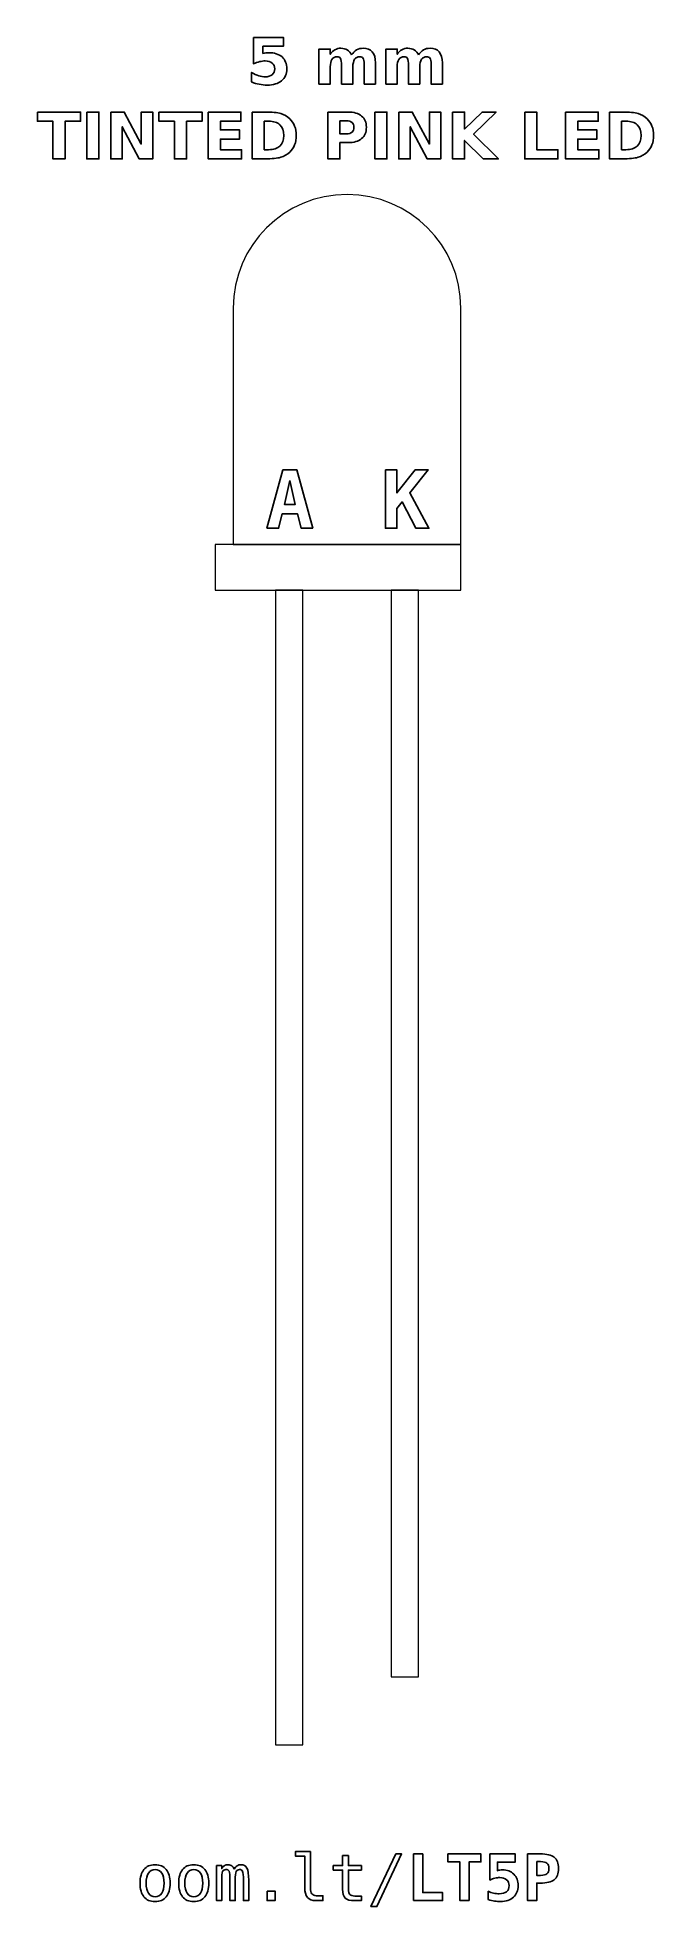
# Model space of a CAD drawing. Header units: centimetres. Extents: x -11.18 to -9.83, y -16.91 to -12.8.
import ezdxf

# ---------------------------------------------------------------- set-up
doc = ezdxf.new("R2010")
doc.units = ezdxf.units.CM
doc.header["$MEASUREMENT"] = 0
doc.layers.add('Layer 1', color=7, linetype='Continuous')

msp = doc.modelspace()

# ---------------------------------------------------------------- linework, layer by layer
at = {"layer": 'Layer 1', "color": 250, "lineweight": 20}
for points in [[(-10.79001, -14.01499), (-10.25001, -14.01499), (-10.25001, -13.91499), (-10.79001, -13.91499), (-10.79001, -14.01499)], [(-10.657, -16.55499), (-10.597, -16.55499), (-10.597, -14.01499), (-10.657, -14.01499), (-10.657, -16.55499)]]:
    msp.add_lwpolyline(points, close=True, dxfattribs=at)
at = {"layer": 'Layer 1', "color": 250}
for points, knots in [([(-10.70573, -12.7996), (-10.70573, -12.7996), (-10.63979, -12.7996), (-10.63979, -12.7996), (-10.63979, -12.7996), (-10.63979, -12.7996), (-10.63979, -12.8191), (-10.63979, -12.8191), (-10.63979, -12.8191), (-10.63979, -12.8191), (-10.68459, -12.8191), (-10.68459, -12.8191), (-10.68459, -12.8191), (-10.68459, -12.8191), (-10.68459, -12.83502), (-10.68459, -12.83502), (-10.68459, -12.83502), (-10.68257, -12.83448), (-10.68054, -12.83406), (-10.6785, -12.83375), (-10.6785, -12.83375), (-10.67645, -12.83344), (-10.67431, -12.8333), (-10.67212, -12.8333), (-10.67212, -12.8333), (-10.65957, -12.8333), (-10.64981, -12.83643), (-10.64282, -12.84271), (-10.64282, -12.84271), (-10.63584, -12.84897), (-10.63236, -12.85771), (-10.63236, -12.86891), (-10.63236, -12.86891), (-10.63236, -12.88003), (-10.63617, -12.88874), (-10.64376, -12.89504), (-10.64376, -12.89504), (-10.65136, -12.90132), (-10.66192, -12.90447), (-10.67542, -12.90447), (-10.67542, -12.90447), (-10.68125, -12.90447), (-10.68704, -12.9039), (-10.69275, -12.90278), (-10.69275, -12.90278), (-10.69847, -12.90165), (-10.70416, -12.89995), (-10.7098, -12.89765), (-10.7098, -12.89765), (-10.7098, -12.89765), (-10.7098, -12.87676), (-10.7098, -12.87676), (-10.7098, -12.87676), (-10.7042, -12.87999), (-10.69889, -12.88239), (-10.69386, -12.88398), (-10.69386, -12.88398), (-10.68882, -12.88561), (-10.68407, -12.88641), (-10.67963, -12.88641), (-10.67963, -12.88641), (-10.67318, -12.88641), (-10.66813, -12.88483), (-10.66443, -12.88168), (-10.66443, -12.88168), (-10.66074, -12.87855), (-10.65888, -12.8743), (-10.65888, -12.86891), (-10.65888, -12.86891), (-10.65888, -12.8635), (-10.66074, -12.85924), (-10.66443, -12.85612), (-10.66443, -12.85612), (-10.66813, -12.85299), (-10.67318, -12.85144), (-10.67963, -12.85144), (-10.67963, -12.85144), (-10.68344, -12.85144), (-10.68751, -12.85193), (-10.69181, -12.85292), (-10.69181, -12.85292), (-10.69614, -12.8539), (-10.70077, -12.85543), (-10.70573, -12.8575), (-10.70573, -12.8575), (-10.70573, -12.8575), (-10.70573, -12.7996), (-10.70573, -12.7996)], [0, 0, 0, 0, 0.0454545, 0.0454545, 0.0454545, 0.0454545, 0.0909091, 0.0909091, 0.0909091, 0.0909091, 0.1363636, 0.1363636, 0.1363636, 0.1363636, 0.1818182, 0.1818182, 0.1818182, 0.1818182, 0.2272727, 0.2272727, 0.2272727, 0.2272727, 0.2727273, 0.2727273, 0.2727273, 0.2727273, 0.3181818, 0.3181818, 0.3181818, 0.3181818, 0.3636364, 0.3636364, 0.3636364, 0.3636364, 0.4090909, 0.4090909, 0.4090909, 0.4090909, 0.4545455, 0.4545455, 0.4545455, 0.4545455, 0.5, 0.5, 0.5, 0.5, 0.5454545, 0.5454545, 0.5454545, 0.5454545, 0.5909091, 0.5909091, 0.5909091, 0.5909091, 0.6363636, 0.6363636, 0.6363636, 0.6363636, 0.6818182, 0.6818182, 0.6818182, 0.6818182, 0.7272727, 0.7272727, 0.7272727, 0.7272727, 0.7727273, 0.7727273, 0.7727273, 0.7727273, 0.8181818, 0.8181818, 0.8181818, 0.8181818, 0.8636364, 0.8636364, 0.8636364, 0.8636364, 0.9090909, 0.9090909, 0.9090909, 0.9090909, 0.9545455, 0.9545455, 0.9545455, 0.9545455, 1, 1, 1, 1]), ([(-10.49, -12.83812), (-10.48687, -12.83335), (-10.48318, -12.8297), (-10.47887, -12.82721), (-10.47887, -12.82721), (-10.47457, -12.82469), (-10.46987, -12.82345), (-10.46472, -12.82345), (-10.46472, -12.82345), (-10.45585, -12.82345), (-10.4491, -12.82618), (-10.44447, -12.83166), (-10.44447, -12.83166), (-10.43983, -12.83711), (-10.4375, -12.84506), (-10.4375, -12.85548), (-10.4375, -12.85548), (-10.4375, -12.85548), (-10.4375, -12.90247), (-10.4375, -12.90247), (-10.4375, -12.90247), (-10.4375, -12.90247), (-10.46232, -12.90247), (-10.46232, -12.90247), (-10.46232, -12.90247), (-10.46232, -12.90247), (-10.46232, -12.86223), (-10.46232, -12.86223), (-10.46232, -12.86223), (-10.46227, -12.86164), (-10.46225, -12.86103), (-10.46222, -12.86037), (-10.46222, -12.86037), (-10.4622, -12.85974), (-10.46218, -12.85882), (-10.46218, -12.85762), (-10.46218, -12.85762), (-10.46218, -12.85216), (-10.46297, -12.84819), (-10.4646, -12.84574), (-10.4646, -12.84574), (-10.4662, -12.84327), (-10.46878, -12.84205), (-10.47236, -12.84205), (-10.47236, -12.84205), (-10.47706, -12.84205), (-10.48066, -12.84398), (-10.48322, -12.84784), (-10.48322, -12.84784), (-10.48576, -12.85169), (-10.48708, -12.85727), (-10.48718, -12.86458), (-10.48718, -12.86458), (-10.48718, -12.86458), (-10.48718, -12.90247), (-10.48718, -12.90247), (-10.48718, -12.90247), (-10.48718, -12.90247), (-10.51199, -12.90247), (-10.51199, -12.90247), (-10.51199, -12.90247), (-10.51199, -12.90247), (-10.51199, -12.86223), (-10.51199, -12.86223), (-10.51199, -12.86223), (-10.51199, -12.85369), (-10.51272, -12.84819), (-10.5142, -12.84574), (-10.5142, -12.84574), (-10.51566, -12.84327), (-10.51827, -12.84205), (-10.52203, -12.84205), (-10.52203, -12.84205), (-10.52678, -12.84205), (-10.53043, -12.844), (-10.53299, -12.84788), (-10.53299, -12.84788), (-10.53555, -12.85176), (-10.53685, -12.85729), (-10.53685, -12.86451), (-10.53685, -12.86451), (-10.53685, -12.86451), (-10.53685, -12.90247), (-10.53685, -12.90247), (-10.53685, -12.90247), (-10.53685, -12.90247), (-10.56166, -12.90247), (-10.56166, -12.90247), (-10.56166, -12.90247), (-10.56166, -12.90247), (-10.56166, -12.82531), (-10.56166, -12.82531), (-10.56166, -12.82531), (-10.56166, -12.82531), (-10.53685, -12.82531), (-10.53685, -12.82531), (-10.53685, -12.82531), (-10.53685, -12.82531), (-10.53685, -12.83662), (-10.53685, -12.83662), (-10.53685, -12.83662), (-10.53381, -12.83224), (-10.53033, -12.82898), (-10.5264, -12.82676), (-10.5264, -12.82676), (-10.52248, -12.82455), (-10.51815, -12.82345), (-10.51342, -12.82345), (-10.51342, -12.82345), (-10.50811, -12.82345), (-10.50338, -12.82474), (-10.49931, -12.82731), (-10.49931, -12.82731), (-10.49522, -12.82989), (-10.49211, -12.83349), (-10.49, -12.83812)], [0, 0, 0, 0, 0.0344828, 0.0344828, 0.0344828, 0.0344828, 0.0689655, 0.0689655, 0.0689655, 0.0689655, 0.1034483, 0.1034483, 0.1034483, 0.1034483, 0.137931, 0.137931, 0.137931, 0.137931, 0.1724138, 0.1724138, 0.1724138, 0.1724138, 0.2068966, 0.2068966, 0.2068966, 0.2068966, 0.2413793, 0.2413793, 0.2413793, 0.2413793, 0.2758621, 0.2758621, 0.2758621, 0.2758621, 0.3103448, 0.3103448, 0.3103448, 0.3103448, 0.3448276, 0.3448276, 0.3448276, 0.3448276, 0.3793103, 0.3793103, 0.3793103, 0.3793103, 0.4137931, 0.4137931, 0.4137931, 0.4137931, 0.4482759, 0.4482759, 0.4482759, 0.4482759, 0.4827586, 0.4827586, 0.4827586, 0.4827586, 0.5172414, 0.5172414, 0.5172414, 0.5172414, 0.5517241, 0.5517241, 0.5517241, 0.5517241, 0.5862069, 0.5862069, 0.5862069, 0.5862069, 0.6206897, 0.6206897, 0.6206897, 0.6206897, 0.6551724, 0.6551724, 0.6551724, 0.6551724, 0.6896552, 0.6896552, 0.6896552, 0.6896552, 0.7241379, 0.7241379, 0.7241379, 0.7241379, 0.7586207, 0.7586207, 0.7586207, 0.7586207, 0.7931034, 0.7931034, 0.7931034, 0.7931034, 0.8275862, 0.8275862, 0.8275862, 0.8275862, 0.862069, 0.862069, 0.862069, 0.862069, 0.8965517, 0.8965517, 0.8965517, 0.8965517, 0.9310345, 0.9310345, 0.9310345, 0.9310345, 0.9655172, 0.9655172, 0.9655172, 0.9655172, 1, 1, 1, 1]), ([(-10.34296, -12.83812), (-10.33983, -12.83335), (-10.33614, -12.8297), (-10.33183, -12.82721), (-10.33183, -12.82721), (-10.32753, -12.82469), (-10.32283, -12.82345), (-10.31768, -12.82345), (-10.31768, -12.82345), (-10.30881, -12.82345), (-10.30206, -12.82618), (-10.29743, -12.83166), (-10.29743, -12.83166), (-10.29279, -12.83711), (-10.29046, -12.84506), (-10.29046, -12.85548), (-10.29046, -12.85548), (-10.29046, -12.85548), (-10.29046, -12.90247), (-10.29046, -12.90247), (-10.29046, -12.90247), (-10.29046, -12.90247), (-10.31528, -12.90247), (-10.31528, -12.90247), (-10.31528, -12.90247), (-10.31528, -12.90247), (-10.31528, -12.86223), (-10.31528, -12.86223), (-10.31528, -12.86223), (-10.31523, -12.86164), (-10.31521, -12.86103), (-10.31518, -12.86037), (-10.31518, -12.86037), (-10.31516, -12.85974), (-10.31514, -12.85882), (-10.31514, -12.85762), (-10.31514, -12.85762), (-10.31514, -12.85216), (-10.31593, -12.84819), (-10.31756, -12.84574), (-10.31756, -12.84574), (-10.31916, -12.84327), (-10.32174, -12.84205), (-10.32532, -12.84205), (-10.32532, -12.84205), (-10.33002, -12.84205), (-10.33362, -12.84398), (-10.33618, -12.84784), (-10.33618, -12.84784), (-10.33872, -12.85169), (-10.34004, -12.85727), (-10.34014, -12.86458), (-10.34014, -12.86458), (-10.34014, -12.86458), (-10.34014, -12.90247), (-10.34014, -12.90247), (-10.34014, -12.90247), (-10.34014, -12.90247), (-10.36495, -12.90247), (-10.36495, -12.90247), (-10.36495, -12.90247), (-10.36495, -12.90247), (-10.36495, -12.86223), (-10.36495, -12.86223), (-10.36495, -12.86223), (-10.36495, -12.85369), (-10.36568, -12.84819), (-10.36716, -12.84574), (-10.36716, -12.84574), (-10.36862, -12.84327), (-10.37123, -12.84205), (-10.37499, -12.84205), (-10.37499, -12.84205), (-10.37974, -12.84205), (-10.38339, -12.844), (-10.38595, -12.84788), (-10.38595, -12.84788), (-10.38851, -12.85176), (-10.38981, -12.85729), (-10.38981, -12.86451), (-10.38981, -12.86451), (-10.38981, -12.86451), (-10.38981, -12.90247), (-10.38981, -12.90247), (-10.38981, -12.90247), (-10.38981, -12.90247), (-10.41462, -12.90247), (-10.41462, -12.90247), (-10.41462, -12.90247), (-10.41462, -12.90247), (-10.41462, -12.82531), (-10.41462, -12.82531), (-10.41462, -12.82531), (-10.41462, -12.82531), (-10.38981, -12.82531), (-10.38981, -12.82531), (-10.38981, -12.82531), (-10.38981, -12.82531), (-10.38981, -12.83662), (-10.38981, -12.83662), (-10.38981, -12.83662), (-10.38677, -12.83224), (-10.38329, -12.82898), (-10.37936, -12.82676), (-10.37936, -12.82676), (-10.37544, -12.82455), (-10.37111, -12.82345), (-10.36638, -12.82345), (-10.36638, -12.82345), (-10.36107, -12.82345), (-10.35634, -12.82474), (-10.35227, -12.82731), (-10.35227, -12.82731), (-10.34818, -12.82989), (-10.34507, -12.83349), (-10.34296, -12.83812)], [0, 0, 0, 0, 0.0344828, 0.0344828, 0.0344828, 0.0344828, 0.0689655, 0.0689655, 0.0689655, 0.0689655, 0.1034483, 0.1034483, 0.1034483, 0.1034483, 0.137931, 0.137931, 0.137931, 0.137931, 0.1724138, 0.1724138, 0.1724138, 0.1724138, 0.2068966, 0.2068966, 0.2068966, 0.2068966, 0.2413793, 0.2413793, 0.2413793, 0.2413793, 0.2758621, 0.2758621, 0.2758621, 0.2758621, 0.3103448, 0.3103448, 0.3103448, 0.3103448, 0.3448276, 0.3448276, 0.3448276, 0.3448276, 0.3793103, 0.3793103, 0.3793103, 0.3793103, 0.4137931, 0.4137931, 0.4137931, 0.4137931, 0.4482759, 0.4482759, 0.4482759, 0.4482759, 0.4827586, 0.4827586, 0.4827586, 0.4827586, 0.5172414, 0.5172414, 0.5172414, 0.5172414, 0.5517241, 0.5517241, 0.5517241, 0.5517241, 0.5862069, 0.5862069, 0.5862069, 0.5862069, 0.6206897, 0.6206897, 0.6206897, 0.6206897, 0.6551724, 0.6551724, 0.6551724, 0.6551724, 0.6896552, 0.6896552, 0.6896552, 0.6896552, 0.7241379, 0.7241379, 0.7241379, 0.7241379, 0.7586207, 0.7586207, 0.7586207, 0.7586207, 0.7931034, 0.7931034, 0.7931034, 0.7931034, 0.8275862, 0.8275862, 0.8275862, 0.8275862, 0.862069, 0.862069, 0.862069, 0.862069, 0.8965517, 0.8965517, 0.8965517, 0.8965517, 0.9310345, 0.9310345, 0.9310345, 0.9310345, 0.9655172, 0.9655172, 0.9655172, 0.9655172, 1, 1, 1, 1]), ([(-11.18013, -12.96385), (-11.18013, -12.96385), (-11.08533, -12.96385), (-11.08533, -12.96385), (-11.08533, -12.96385), (-11.08533, -12.96385), (-11.08533, -12.98391), (-11.08533, -12.98391), (-11.08533, -12.98391), (-11.08533, -12.98391), (-11.11943, -12.98391), (-11.11943, -12.98391), (-11.11943, -12.98391), (-11.11943, -12.98391), (-11.11943, -13.06672), (-11.11943, -13.06672), (-11.11943, -13.06672), (-11.11943, -13.06672), (-11.14596, -13.06672), (-11.14596, -13.06672), (-11.14596, -13.06672), (-11.14596, -13.06672), (-11.14596, -12.98391), (-11.14596, -12.98391), (-11.14596, -12.98391), (-11.14596, -12.98391), (-11.18013, -12.98391), (-11.18013, -12.98391), (-11.18013, -12.98391), (-11.18013, -12.98391), (-11.18013, -12.96385), (-11.18013, -12.96385)], [0, 0, 0, 0, 0.125, 0.125, 0.125, 0.125, 0.25, 0.25, 0.25, 0.25, 0.375, 0.375, 0.375, 0.375, 0.5, 0.5, 0.5, 0.5, 0.625, 0.625, 0.625, 0.625, 0.75, 0.75, 0.75, 0.75, 0.875, 0.875, 0.875, 0.875, 1, 1, 1, 1]), ([(-11.07159, -12.96385), (-11.07159, -12.96385), (-11.04506, -12.96385), (-11.04506, -12.96385), (-11.04506, -12.96385), (-11.04506, -12.96385), (-11.04506, -13.06672), (-11.04506, -13.06672), (-11.04506, -13.06672), (-11.04506, -13.06672), (-11.07159, -13.06672), (-11.07159, -13.06672), (-11.07159, -13.06672), (-11.07159, -13.06672), (-11.07159, -12.96385), (-11.07159, -12.96385)], [0, 0, 0, 0, 0.25, 0.25, 0.25, 0.25, 0.5, 0.5, 0.5, 0.5, 0.75, 0.75, 0.75, 0.75, 1, 1, 1, 1]), ([(-11.0191, -12.96385), (-11.0191, -12.96385), (-10.98947, -12.96385), (-10.98947, -12.96385), (-10.98947, -12.96385), (-10.98947, -12.96385), (-10.95205, -13.03441), (-10.95205, -13.03441), (-10.95205, -13.03441), (-10.95205, -13.03441), (-10.95205, -12.96385), (-10.95205, -12.96385), (-10.95205, -12.96385), (-10.95205, -12.96385), (-10.92691, -12.96385), (-10.92691, -12.96385), (-10.92691, -12.96385), (-10.92691, -12.96385), (-10.92691, -13.06672), (-10.92691, -13.06672), (-10.92691, -13.06672), (-10.92691, -13.06672), (-10.95654, -13.06672), (-10.95654, -13.06672), (-10.95654, -13.06672), (-10.95654, -13.06672), (-10.99396, -12.99616), (-10.99396, -12.99616), (-10.99396, -12.99616), (-10.99396, -12.99616), (-10.99396, -13.06672), (-10.99396, -13.06672), (-10.99396, -13.06672), (-10.99396, -13.06672), (-11.0191, -13.06672), (-11.0191, -13.06672), (-11.0191, -13.06672), (-11.0191, -13.06672), (-11.0191, -12.96385), (-11.0191, -12.96385)], [0, 0, 0, 0, 0.1, 0.1, 0.1, 0.1, 0.2, 0.2, 0.2, 0.2, 0.3, 0.3, 0.3, 0.3, 0.4, 0.4, 0.4, 0.4, 0.5, 0.5, 0.5, 0.5, 0.6, 0.6, 0.6, 0.6, 0.7, 0.7, 0.7, 0.7, 0.8, 0.8, 0.8, 0.8, 0.9, 0.9, 0.9, 0.9, 1, 1, 1, 1]), ([(-10.91329, -12.96385), (-10.91329, -12.96385), (-10.81849, -12.96385), (-10.81849, -12.96385), (-10.81849, -12.96385), (-10.81849, -12.96385), (-10.81849, -12.98391), (-10.81849, -12.98391), (-10.81849, -12.98391), (-10.81849, -12.98391), (-10.85259, -12.98391), (-10.85259, -12.98391), (-10.85259, -12.98391), (-10.85259, -12.98391), (-10.85259, -13.06672), (-10.85259, -13.06672), (-10.85259, -13.06672), (-10.85259, -13.06672), (-10.87912, -13.06672), (-10.87912, -13.06672), (-10.87912, -13.06672), (-10.87912, -13.06672), (-10.87912, -12.98391), (-10.87912, -12.98391), (-10.87912, -12.98391), (-10.87912, -12.98391), (-10.91329, -12.98391), (-10.91329, -12.98391), (-10.91329, -12.98391), (-10.91329, -12.98391), (-10.91329, -12.96385), (-10.91329, -12.96385)], [0, 0, 0, 0, 0.125, 0.125, 0.125, 0.125, 0.25, 0.25, 0.25, 0.25, 0.375, 0.375, 0.375, 0.375, 0.5, 0.5, 0.5, 0.5, 0.625, 0.625, 0.625, 0.625, 0.75, 0.75, 0.75, 0.75, 0.875, 0.875, 0.875, 0.875, 1, 1, 1, 1]), ([(-10.80475, -12.96385), (-10.80475, -12.96385), (-10.73316, -12.96385), (-10.73316, -12.96385), (-10.73316, -12.96385), (-10.73316, -12.96385), (-10.73316, -12.98391), (-10.73316, -12.98391), (-10.73316, -12.98391), (-10.73316, -12.98391), (-10.77822, -12.98391), (-10.77822, -12.98391), (-10.77822, -12.98391), (-10.77822, -12.98391), (-10.77822, -13.00306), (-10.77822, -13.00306), (-10.77822, -13.00306), (-10.77822, -13.00306), (-10.73587, -13.00306), (-10.73587, -13.00306), (-10.73587, -13.00306), (-10.73587, -13.00306), (-10.73587, -13.02312), (-10.73587, -13.02312), (-10.73587, -13.02312), (-10.73587, -13.02312), (-10.77822, -13.02312), (-10.77822, -13.02312), (-10.77822, -13.02312), (-10.77822, -13.02312), (-10.77822, -13.04666), (-10.77822, -13.04666), (-10.77822, -13.04666), (-10.77822, -13.04666), (-10.73166, -13.04666), (-10.73166, -13.04666), (-10.73166, -13.04666), (-10.73166, -13.04666), (-10.73166, -13.06672), (-10.73166, -13.06672), (-10.73166, -13.06672), (-10.73166, -13.06672), (-10.80475, -13.06672), (-10.80475, -13.06672), (-10.80475, -13.06672), (-10.80475, -13.06672), (-10.80475, -12.96385), (-10.80475, -12.96385)], [0, 0, 0, 0, 0.0833333, 0.0833333, 0.0833333, 0.0833333, 0.1666667, 0.1666667, 0.1666667, 0.1666667, 0.25, 0.25, 0.25, 0.25, 0.3333333, 0.3333333, 0.3333333, 0.3333333, 0.4166667, 0.4166667, 0.4166667, 0.4166667, 0.5, 0.5, 0.5, 0.5, 0.5833333, 0.5833333, 0.5833333, 0.5833333, 0.6666667, 0.6666667, 0.6666667, 0.6666667, 0.75, 0.75, 0.75, 0.75, 0.8333333, 0.8333333, 0.8333333, 0.8333333, 0.9166667, 0.9166667, 0.9166667, 0.9166667, 1, 1, 1, 1]), ([(-10.70835, -12.96385), (-10.70835, -12.96385), (-10.68036, -12.96385), (-10.68036, -12.96385), (-10.68036, -12.96385), (-10.66475, -12.96385), (-10.65313, -12.96496), (-10.64549, -12.96719), (-10.64549, -12.96719), (-10.63784, -12.96942), (-10.63128, -12.97319), (-10.6258, -12.97853), (-10.6258, -12.97853), (-10.62098, -12.98316), (-10.61741, -12.98852), (-10.61505, -12.99459), (-10.61505, -12.99459), (-10.61273, -13.00063), (-10.61155, -13.0075), (-10.61155, -13.01519), (-10.61155, -13.01519), (-10.61155, -13.02295), (-10.61273, -13.02987), (-10.61505, -13.03596), (-10.61505, -13.03596), (-10.61741, -13.04205), (-10.62098, -13.04741), (-10.6258, -13.05204), (-10.6258, -13.05204), (-10.63133, -13.05738), (-10.63794, -13.06115), (-10.64565, -13.06338), (-10.64565, -13.06338), (-10.65337, -13.06561), (-10.66494, -13.06672), (-10.68036, -13.06672), (-10.68036, -13.06672), (-10.68036, -13.06672), (-10.70835, -13.06672), (-10.70835, -13.06672), (-10.70835, -13.06672), (-10.70835, -13.06672), (-10.70835, -12.96385), (-10.70835, -12.96385)], [0, 0, 0, 0, 0.0909091, 0.0909091, 0.0909091, 0.0909091, 0.1818182, 0.1818182, 0.1818182, 0.1818182, 0.2727273, 0.2727273, 0.2727273, 0.2727273, 0.3636364, 0.3636364, 0.3636364, 0.3636364, 0.4545455, 0.4545455, 0.4545455, 0.4545455, 0.5454545, 0.5454545, 0.5454545, 0.5454545, 0.6363636, 0.6363636, 0.6363636, 0.6363636, 0.7272727, 0.7272727, 0.7272727, 0.7272727, 0.8181818, 0.8181818, 0.8181818, 0.8181818, 0.9090909, 0.9090909, 0.9090909, 0.9090909, 1, 1, 1, 1]), ([(-10.68182, -12.98391), (-10.68182, -12.98391), (-10.68182, -13.04666), (-10.68182, -13.04666), (-10.68182, -13.04666), (-10.68182, -13.04666), (-10.67232, -13.04666), (-10.67232, -13.04666), (-10.67232, -13.04666), (-10.66148, -13.04666), (-10.6532, -13.04398), (-10.64749, -13.03859), (-10.64749, -13.03859), (-10.64177, -13.03323), (-10.6389, -13.02542), (-10.6389, -13.01519), (-10.6389, -13.01519), (-10.6389, -13.00498), (-10.64175, -12.99722), (-10.64744, -12.99191), (-10.64744, -12.99191), (-10.65313, -12.98657), (-10.66143, -12.98391), (-10.67232, -12.98391), (-10.67232, -12.98391), (-10.67232, -12.98391), (-10.68182, -12.98391), (-10.68182, -12.98391)], [0, 0, 0, 0, 0.1428571, 0.1428571, 0.1428571, 0.1428571, 0.2857143, 0.2857143, 0.2857143, 0.2857143, 0.4285714, 0.4285714, 0.4285714, 0.4285714, 0.5714286, 0.5714286, 0.5714286, 0.5714286, 0.7142857, 0.7142857, 0.7142857, 0.7142857, 0.8571429, 0.8571429, 0.8571429, 0.8571429, 1, 1, 1, 1]), ([(-10.5421, -12.96385), (-10.5421, -12.96385), (-10.49808, -12.96385), (-10.49808, -12.96385), (-10.49808, -12.96385), (-10.48498, -12.96385), (-10.47493, -12.96677), (-10.46792, -12.97258), (-10.46792, -12.97258), (-10.46092, -12.97839), (-10.45741, -12.98666), (-10.45741, -12.99741), (-10.45741, -12.99741), (-10.45741, -13.00818), (-10.46092, -13.01648), (-10.46792, -13.02229), (-10.46792, -13.02229), (-10.47493, -13.0281), (-10.48498, -13.03102), (-10.49808, -13.03102), (-10.49808, -13.03102), (-10.49808, -13.03102), (-10.51557, -13.03102), (-10.51557, -13.03102), (-10.51557, -13.03102), (-10.51557, -13.03102), (-10.51557, -13.06672), (-10.51557, -13.06672), (-10.51557, -13.06672), (-10.51557, -13.06672), (-10.5421, -13.06672), (-10.5421, -13.06672), (-10.5421, -13.06672), (-10.5421, -13.06672), (-10.5421, -12.96385), (-10.5421, -12.96385)], [0, 0, 0, 0, 0.1111111, 0.1111111, 0.1111111, 0.1111111, 0.2222222, 0.2222222, 0.2222222, 0.2222222, 0.3333333, 0.3333333, 0.3333333, 0.3333333, 0.4444444, 0.4444444, 0.4444444, 0.4444444, 0.5555556, 0.5555556, 0.5555556, 0.5555556, 0.6666667, 0.6666667, 0.6666667, 0.6666667, 0.7777778, 0.7777778, 0.7777778, 0.7777778, 0.8888889, 0.8888889, 0.8888889, 0.8888889, 1, 1, 1, 1]), ([(-10.51557, -12.98307), (-10.51557, -12.98307), (-10.51557, -13.0118), (-10.51557, -13.0118), (-10.51557, -13.0118), (-10.51557, -13.0118), (-10.5009, -13.0118), (-10.5009, -13.0118), (-10.5009, -13.0118), (-10.49575, -13.0118), (-10.49177, -13.01056), (-10.48897, -13.00804), (-10.48897, -13.00804), (-10.48617, -13.00555), (-10.48476, -13.002), (-10.48476, -12.99741), (-10.48476, -12.99741), (-10.48476, -12.9928), (-10.48617, -12.98927), (-10.48897, -12.98678), (-10.48897, -12.98678), (-10.49177, -12.98431), (-10.49575, -12.98307), (-10.5009, -12.98307), (-10.5009, -12.98307), (-10.5009, -12.98307), (-10.51557, -12.98307), (-10.51557, -12.98307)], [0, 0, 0, 0, 0.1428571, 0.1428571, 0.1428571, 0.1428571, 0.2857143, 0.2857143, 0.2857143, 0.2857143, 0.4285714, 0.4285714, 0.4285714, 0.4285714, 0.5714286, 0.5714286, 0.5714286, 0.5714286, 0.7142857, 0.7142857, 0.7142857, 0.7142857, 0.8571429, 0.8571429, 0.8571429, 0.8571429, 1, 1, 1, 1]), ([(-10.43869, -12.96385), (-10.43869, -12.96385), (-10.41216, -12.96385), (-10.41216, -12.96385), (-10.41216, -12.96385), (-10.41216, -12.96385), (-10.41216, -13.06672), (-10.41216, -13.06672), (-10.41216, -13.06672), (-10.41216, -13.06672), (-10.43869, -13.06672), (-10.43869, -13.06672), (-10.43869, -13.06672), (-10.43869, -13.06672), (-10.43869, -12.96385), (-10.43869, -12.96385)], [0, 0, 0, 0, 0.25, 0.25, 0.25, 0.25, 0.5, 0.5, 0.5, 0.5, 0.75, 0.75, 0.75, 0.75, 1, 1, 1, 1]), ([(-10.3862, -12.96385), (-10.3862, -12.96385), (-10.35657, -12.96385), (-10.35657, -12.96385), (-10.35657, -12.96385), (-10.35657, -12.96385), (-10.31915, -13.03441), (-10.31915, -13.03441), (-10.31915, -13.03441), (-10.31915, -13.03441), (-10.31915, -12.96385), (-10.31915, -12.96385), (-10.31915, -12.96385), (-10.31915, -12.96385), (-10.29401, -12.96385), (-10.29401, -12.96385), (-10.29401, -12.96385), (-10.29401, -12.96385), (-10.29401, -13.06672), (-10.29401, -13.06672), (-10.29401, -13.06672), (-10.29401, -13.06672), (-10.32364, -13.06672), (-10.32364, -13.06672), (-10.32364, -13.06672), (-10.32364, -13.06672), (-10.36106, -12.99616), (-10.36106, -12.99616), (-10.36106, -12.99616), (-10.36106, -12.99616), (-10.36106, -13.06672), (-10.36106, -13.06672), (-10.36106, -13.06672), (-10.36106, -13.06672), (-10.3862, -13.06672), (-10.3862, -13.06672), (-10.3862, -13.06672), (-10.3862, -13.06672), (-10.3862, -12.96385), (-10.3862, -12.96385)], [0, 0, 0, 0, 0.1, 0.1, 0.1, 0.1, 0.2, 0.2, 0.2, 0.2, 0.3, 0.3, 0.3, 0.3, 0.4, 0.4, 0.4, 0.4, 0.5, 0.5, 0.5, 0.5, 0.6, 0.6, 0.6, 0.6, 0.7, 0.7, 0.7, 0.7, 0.8, 0.8, 0.8, 0.8, 0.9, 0.9, 0.9, 0.9, 1, 1, 1, 1]), ([(-10.26811, -12.96385), (-10.26811, -12.96385), (-10.24158, -12.96385), (-10.24158, -12.96385), (-10.24158, -12.96385), (-10.24158, -12.96385), (-10.24158, -13.00141), (-10.24158, -13.00141), (-10.24158, -13.00141), (-10.24158, -13.00141), (-10.20334, -12.96385), (-10.20334, -12.96385), (-10.20334, -12.96385), (-10.20334, -12.96385), (-10.17256, -12.96385), (-10.17256, -12.96385), (-10.17256, -12.96385), (-10.17256, -12.96385), (-10.22209, -13.01256), (-10.22209, -13.01256), (-10.22209, -13.01256), (-10.22209, -13.01256), (-10.16745, -13.06672), (-10.16745, -13.06672), (-10.16745, -13.06672), (-10.16745, -13.06672), (-10.20066, -13.06672), (-10.20066, -13.06672), (-10.20066, -13.06672), (-10.20066, -13.06672), (-10.24158, -13.0262), (-10.24158, -13.0262), (-10.24158, -13.0262), (-10.24158, -13.0262), (-10.24158, -13.06672), (-10.24158, -13.06672), (-10.24158, -13.06672), (-10.24158, -13.06672), (-10.26811, -13.06672), (-10.26811, -13.06672), (-10.26811, -13.06672), (-10.26811, -13.06672), (-10.26811, -12.96385), (-10.26811, -12.96385)], [0, 0, 0, 0, 0.0909091, 0.0909091, 0.0909091, 0.0909091, 0.1818182, 0.1818182, 0.1818182, 0.1818182, 0.2727273, 0.2727273, 0.2727273, 0.2727273, 0.3636364, 0.3636364, 0.3636364, 0.3636364, 0.4545455, 0.4545455, 0.4545455, 0.4545455, 0.5454545, 0.5454545, 0.5454545, 0.5454545, 0.6363636, 0.6363636, 0.6363636, 0.6363636, 0.7272727, 0.7272727, 0.7272727, 0.7272727, 0.8181818, 0.8181818, 0.8181818, 0.8181818, 0.9090909, 0.9090909, 0.9090909, 0.9090909, 1, 1, 1, 1]), ([(-10.10964, -12.96385), (-10.10964, -12.96385), (-10.08311, -12.96385), (-10.08311, -12.96385), (-10.08311, -12.96385), (-10.08311, -12.96385), (-10.08311, -13.04666), (-10.08311, -13.04666), (-10.08311, -13.04666), (-10.08311, -13.04666), (-10.03655, -13.04666), (-10.03655, -13.04666), (-10.03655, -13.04666), (-10.03655, -13.04666), (-10.03655, -13.06672), (-10.03655, -13.06672), (-10.03655, -13.06672), (-10.03655, -13.06672), (-10.10964, -13.06672), (-10.10964, -13.06672), (-10.10964, -13.06672), (-10.10964, -13.06672), (-10.10964, -12.96385), (-10.10964, -12.96385)], [0, 0, 0, 0, 0.1666667, 0.1666667, 0.1666667, 0.1666667, 0.3333333, 0.3333333, 0.3333333, 0.3333333, 0.5, 0.5, 0.5, 0.5, 0.6666667, 0.6666667, 0.6666667, 0.6666667, 0.8333333, 0.8333333, 0.8333333, 0.8333333, 1, 1, 1, 1]), ([(-10.01973, -12.96385), (-10.01973, -12.96385), (-9.94814, -12.96385), (-9.94814, -12.96385), (-9.94814, -12.96385), (-9.94814, -12.96385), (-9.94814, -12.98391), (-9.94814, -12.98391), (-9.94814, -12.98391), (-9.94814, -12.98391), (-9.9932, -12.98391), (-9.9932, -12.98391), (-9.9932, -12.98391), (-9.9932, -12.98391), (-9.9932, -13.00306), (-9.9932, -13.00306), (-9.9932, -13.00306), (-9.9932, -13.00306), (-9.95085, -13.00306), (-9.95085, -13.00306), (-9.95085, -13.00306), (-9.95085, -13.00306), (-9.95085, -13.02312), (-9.95085, -13.02312), (-9.95085, -13.02312), (-9.95085, -13.02312), (-9.9932, -13.02312), (-9.9932, -13.02312), (-9.9932, -13.02312), (-9.9932, -13.02312), (-9.9932, -13.04666), (-9.9932, -13.04666), (-9.9932, -13.04666), (-9.9932, -13.04666), (-9.94664, -13.04666), (-9.94664, -13.04666), (-9.94664, -13.04666), (-9.94664, -13.04666), (-9.94664, -13.06672), (-9.94664, -13.06672), (-9.94664, -13.06672), (-9.94664, -13.06672), (-10.01973, -13.06672), (-10.01973, -13.06672), (-10.01973, -13.06672), (-10.01973, -13.06672), (-10.01973, -12.96385), (-10.01973, -12.96385)], [0, 0, 0, 0, 0.0833333, 0.0833333, 0.0833333, 0.0833333, 0.1666667, 0.1666667, 0.1666667, 0.1666667, 0.25, 0.25, 0.25, 0.25, 0.3333333, 0.3333333, 0.3333333, 0.3333333, 0.4166667, 0.4166667, 0.4166667, 0.4166667, 0.5, 0.5, 0.5, 0.5, 0.5833333, 0.5833333, 0.5833333, 0.5833333, 0.6666667, 0.6666667, 0.6666667, 0.6666667, 0.75, 0.75, 0.75, 0.75, 0.8333333, 0.8333333, 0.8333333, 0.8333333, 0.9166667, 0.9166667, 0.9166667, 0.9166667, 1, 1, 1, 1]), ([(-9.92333, -12.96385), (-9.92333, -12.96385), (-9.89534, -12.96385), (-9.89534, -12.96385), (-9.89534, -12.96385), (-9.87973, -12.96385), (-9.86811, -12.96496), (-9.86047, -12.96719), (-9.86047, -12.96719), (-9.85282, -12.96942), (-9.84626, -12.97319), (-9.84078, -12.97853), (-9.84078, -12.97853), (-9.83596, -12.98316), (-9.83239, -12.98852), (-9.83003, -12.99459), (-9.83003, -12.99459), (-9.82771, -13.00063), (-9.82653, -13.0075), (-9.82653, -13.01519), (-9.82653, -13.01519), (-9.82653, -13.02295), (-9.82771, -13.02987), (-9.83003, -13.03596), (-9.83003, -13.03596), (-9.83239, -13.04205), (-9.83596, -13.04741), (-9.84078, -13.05204), (-9.84078, -13.05204), (-9.84631, -13.05738), (-9.85292, -13.06115), (-9.86063, -13.06338), (-9.86063, -13.06338), (-9.86835, -13.06561), (-9.87992, -13.06672), (-9.89534, -13.06672), (-9.89534, -13.06672), (-9.89534, -13.06672), (-9.92333, -13.06672), (-9.92333, -13.06672), (-9.92333, -13.06672), (-9.92333, -13.06672), (-9.92333, -12.96385), (-9.92333, -12.96385)], [0, 0, 0, 0, 0.0909091, 0.0909091, 0.0909091, 0.0909091, 0.1818182, 0.1818182, 0.1818182, 0.1818182, 0.2727273, 0.2727273, 0.2727273, 0.2727273, 0.3636364, 0.3636364, 0.3636364, 0.3636364, 0.4545455, 0.4545455, 0.4545455, 0.4545455, 0.5454545, 0.5454545, 0.5454545, 0.5454545, 0.6363636, 0.6363636, 0.6363636, 0.6363636, 0.7272727, 0.7272727, 0.7272727, 0.7272727, 0.8181818, 0.8181818, 0.8181818, 0.8181818, 0.9090909, 0.9090909, 0.9090909, 0.9090909, 1, 1, 1, 1]), ([(-9.8968, -12.98391), (-9.8968, -12.98391), (-9.8968, -13.04666), (-9.8968, -13.04666), (-9.8968, -13.04666), (-9.8968, -13.04666), (-9.8873, -13.04666), (-9.8873, -13.04666), (-9.8873, -13.04666), (-9.87646, -13.04666), (-9.86818, -13.04398), (-9.86247, -13.03859), (-9.86247, -13.03859), (-9.85675, -13.03323), (-9.85388, -13.02542), (-9.85388, -13.01519), (-9.85388, -13.01519), (-9.85388, -13.00498), (-9.85673, -12.99722), (-9.86242, -12.99191), (-9.86242, -12.99191), (-9.86811, -12.98657), (-9.87641, -12.98391), (-9.8873, -12.98391), (-9.8873, -12.98391), (-9.8873, -12.98391), (-9.8968, -12.98391), (-9.8968, -12.98391)], [0, 0, 0, 0, 0.1428571, 0.1428571, 0.1428571, 0.1428571, 0.2857143, 0.2857143, 0.2857143, 0.2857143, 0.4285714, 0.4285714, 0.4285714, 0.4285714, 0.5714286, 0.5714286, 0.5714286, 0.5714286, 0.7142857, 0.7142857, 0.7142857, 0.7142857, 0.8571429, 0.8571429, 0.8571429, 0.8571429, 1, 1, 1, 1]), ([(-10.64111, -13.75069), (-10.64111, -13.75069), (-10.61003, -13.75069), (-10.61003, -13.75069), (-10.61003, -13.75069), (-10.61003, -13.75069), (-10.57532, -13.87928), (-10.57532, -13.87928), (-10.57532, -13.87928), (-10.57532, -13.87928), (-10.60072, -13.87928), (-10.60072, -13.87928), (-10.60072, -13.87928), (-10.60072, -13.87928), (-10.60865, -13.8475), (-10.60865, -13.8475), (-10.60865, -13.8475), (-10.60865, -13.8475), (-10.64267, -13.8475), (-10.64267, -13.8475), (-10.64267, -13.8475), (-10.64267, -13.8475), (-10.65043, -13.87928), (-10.65043, -13.87928), (-10.65043, -13.87928), (-10.65043, -13.87928), (-10.67583, -13.87928), (-10.67583, -13.87928), (-10.67583, -13.87928), (-10.67583, -13.87928), (-10.64111, -13.75069), (-10.64111, -13.75069)], [0, 0, 0, 0, 0.125, 0.125, 0.125, 0.125, 0.25, 0.25, 0.25, 0.25, 0.375, 0.375, 0.375, 0.375, 0.5, 0.5, 0.5, 0.5, 0.625, 0.625, 0.625, 0.625, 0.75, 0.75, 0.75, 0.75, 0.875, 0.875, 0.875, 0.875, 1, 1, 1, 1]), ([(-10.41568, -13.75069), (-10.41568, -13.75069), (-10.39028, -13.75069), (-10.39028, -13.75069), (-10.39028, -13.75069), (-10.39028, -13.75069), (-10.39028, -13.80149), (-10.39028, -13.80149), (-10.39028, -13.80149), (-10.39028, -13.80149), (-10.35047, -13.75069), (-10.35047, -13.75069), (-10.35047, -13.75069), (-10.35047, -13.75069), (-10.32172, -13.75069), (-10.32172, -13.75069), (-10.32172, -13.75069), (-10.32172, -13.75069), (-10.36229, -13.80135), (-10.36229, -13.80135), (-10.36229, -13.80135), (-10.36229, -13.80135), (-10.32025, -13.87928), (-10.32025, -13.87928), (-10.32025, -13.87928), (-10.32025, -13.87928), (-10.3485, -13.87928), (-10.3485, -13.87928), (-10.3485, -13.87928), (-10.3485, -13.87928), (-10.37899, -13.82139), (-10.37899, -13.82139), (-10.37899, -13.82139), (-10.37899, -13.82139), (-10.39028, -13.83571), (-10.39028, -13.83571), (-10.39028, -13.83571), (-10.39028, -13.83571), (-10.39028, -13.87928), (-10.39028, -13.87928), (-10.39028, -13.87928), (-10.39028, -13.87928), (-10.41568, -13.87928), (-10.41568, -13.87928), (-10.41568, -13.87928), (-10.41568, -13.87928), (-10.41568, -13.75069), (-10.41568, -13.75069)], [0, 0, 0, 0, 0.0833333, 0.0833333, 0.0833333, 0.0833333, 0.1666667, 0.1666667, 0.1666667, 0.1666667, 0.25, 0.25, 0.25, 0.25, 0.3333333, 0.3333333, 0.3333333, 0.3333333, 0.4166667, 0.4166667, 0.4166667, 0.4166667, 0.5, 0.5, 0.5, 0.5, 0.5833333, 0.5833333, 0.5833333, 0.5833333, 0.6666667, 0.6666667, 0.6666667, 0.6666667, 0.75, 0.75, 0.75, 0.75, 0.8333333, 0.8333333, 0.8333333, 0.8333333, 0.9166667, 0.9166667, 0.9166667, 0.9166667, 1, 1, 1, 1]), ([(-10.62562, -13.77395), (-10.62562, -13.77395), (-10.63758, -13.82657), (-10.63758, -13.82657), (-10.63758, -13.82657), (-10.63758, -13.82657), (-10.61356, -13.82657), (-10.61356, -13.82657), (-10.61356, -13.82657), (-10.61356, -13.82657), (-10.62562, -13.77395), (-10.62562, -13.77395)], [0, 0, 0, 0, 0.3333333, 0.3333333, 0.3333333, 0.3333333, 0.6666667, 0.6666667, 0.6666667, 0.6666667, 1, 1, 1, 1]), ([(-10.58023, -16.86946), (-10.58023, -16.87515), (-10.5792, -16.87943), (-10.57711, -16.88232), (-10.57711, -16.88232), (-10.57501, -16.88521), (-10.57193, -16.88667), (-10.56784, -16.88667), (-10.56784, -16.88667), (-10.56784, -16.88667), (-10.55302, -16.88667), (-10.55302, -16.88667), (-10.55302, -16.88667), (-10.55302, -16.88667), (-10.55302, -16.89742), (-10.55302, -16.89742), (-10.55302, -16.89742), (-10.55302, -16.89742), (-10.56906, -16.89742), (-10.56906, -16.89742), (-10.56906, -16.89742), (-10.57666, -16.89742), (-10.58251, -16.89497), (-10.58668, -16.89011), (-10.58668, -16.89011), (-10.59084, -16.88524), (-10.59291, -16.87835), (-10.59291, -16.86946), (-10.59291, -16.86946), (-10.59291, -16.86946), (-10.59291, -16.79937), (-10.59291, -16.79937), (-10.59291, -16.79937), (-10.59291, -16.79937), (-10.61323, -16.79937), (-10.61323, -16.79937), (-10.61323, -16.79937), (-10.61323, -16.79937), (-10.61323, -16.78945), (-10.61323, -16.78945), (-10.61323, -16.78945), (-10.61323, -16.78945), (-10.58023, -16.78945), (-10.58023, -16.78945), (-10.58023, -16.78945), (-10.58023, -16.78945), (-10.58023, -16.86946), (-10.58023, -16.86946)], [0, 0, 0, 0, 0.0833333, 0.0833333, 0.0833333, 0.0833333, 0.1666667, 0.1666667, 0.1666667, 0.1666667, 0.25, 0.25, 0.25, 0.25, 0.3333333, 0.3333333, 0.3333333, 0.3333333, 0.4166667, 0.4166667, 0.4166667, 0.4166667, 0.5, 0.5, 0.5, 0.5, 0.5833333, 0.5833333, 0.5833333, 0.5833333, 0.6666667, 0.6666667, 0.6666667, 0.6666667, 0.75, 0.75, 0.75, 0.75, 0.8333333, 0.8333333, 0.8333333, 0.8333333, 0.9166667, 0.9166667, 0.9166667, 0.9166667, 1, 1, 1, 1]), ([(-10.497, -16.79834), (-10.497, -16.79834), (-10.497, -16.82026), (-10.497, -16.82026), (-10.497, -16.82026), (-10.497, -16.82026), (-10.46819, -16.82026), (-10.46819, -16.82026), (-10.46819, -16.82026), (-10.46819, -16.82026), (-10.46819, -16.83011), (-10.46819, -16.83011), (-10.46819, -16.83011), (-10.46819, -16.83011), (-10.497, -16.83011), (-10.497, -16.83011), (-10.497, -16.83011), (-10.497, -16.83011), (-10.497, -16.872), (-10.497, -16.872), (-10.497, -16.872), (-10.497, -16.87769), (-10.49592, -16.88166), (-10.49375, -16.8839), (-10.49375, -16.8839), (-10.49159, -16.88615), (-10.48783, -16.88728), (-10.48247, -16.88728), (-10.48247, -16.88728), (-10.48247, -16.88728), (-10.46819, -16.88728), (-10.46819, -16.88728), (-10.46819, -16.88728), (-10.46819, -16.88728), (-10.46819, -16.89742), (-10.46819, -16.89742), (-10.46819, -16.89742), (-10.46819, -16.89742), (-10.48369, -16.89742), (-10.48369, -16.89742), (-10.48369, -16.89742), (-10.49321, -16.89742), (-10.49992, -16.89552), (-10.50382, -16.89171), (-10.50382, -16.89171), (-10.50772, -16.8879), (-10.50968, -16.88131), (-10.50968, -16.872), (-10.50968, -16.872), (-10.50968, -16.872), (-10.50968, -16.83011), (-10.50968, -16.83011), (-10.50968, -16.83011), (-10.50968, -16.83011), (-10.53028, -16.83011), (-10.53028, -16.83011), (-10.53028, -16.83011), (-10.53028, -16.83011), (-10.53028, -16.82026), (-10.53028, -16.82026), (-10.53028, -16.82026), (-10.53028, -16.82026), (-10.50968, -16.82026), (-10.50968, -16.82026), (-10.50968, -16.82026), (-10.50968, -16.82026), (-10.50968, -16.79834), (-10.50968, -16.79834), (-10.50968, -16.79834), (-10.50968, -16.79834), (-10.497, -16.79834), (-10.497, -16.79834)], [0, 0, 0, 0, 0.0555556, 0.0555556, 0.0555556, 0.0555556, 0.1111111, 0.1111111, 0.1111111, 0.1111111, 0.1666667, 0.1666667, 0.1666667, 0.1666667, 0.2222222, 0.2222222, 0.2222222, 0.2222222, 0.2777778, 0.2777778, 0.2777778, 0.2777778, 0.3333333, 0.3333333, 0.3333333, 0.3333333, 0.3888889, 0.3888889, 0.3888889, 0.3888889, 0.4444444, 0.4444444, 0.4444444, 0.4444444, 0.5, 0.5, 0.5, 0.5, 0.5555556, 0.5555556, 0.5555556, 0.5555556, 0.6111111, 0.6111111, 0.6111111, 0.6111111, 0.6666667, 0.6666667, 0.6666667, 0.6666667, 0.7222222, 0.7222222, 0.7222222, 0.7222222, 0.7777778, 0.7777778, 0.7777778, 0.7777778, 0.8333333, 0.8333333, 0.8333333, 0.8333333, 0.8888889, 0.8888889, 0.8888889, 0.8888889, 0.9444444, 0.9444444, 0.9444444, 0.9444444, 1, 1, 1, 1]), ([(-10.39309, -16.79455), (-10.39309, -16.79455), (-10.38, -16.79455), (-10.38, -16.79455), (-10.38, -16.79455), (-10.38, -16.79455), (-10.43416, -16.91052), (-10.43416, -16.91052), (-10.43416, -16.91052), (-10.43416, -16.91052), (-10.44733, -16.91052), (-10.44733, -16.91052), (-10.44733, -16.91052), (-10.44733, -16.91052), (-10.39309, -16.79455), (-10.39309, -16.79455)], [0, 0, 0, 0, 0.25, 0.25, 0.25, 0.25, 0.5, 0.5, 0.5, 0.5, 0.75, 0.75, 0.75, 0.75, 1, 1, 1, 1]), ([(-10.35391, -16.89742), (-10.35391, -16.89742), (-10.35391, -16.79455), (-10.35391, -16.79455), (-10.35391, -16.79455), (-10.35391, -16.79455), (-10.33359, -16.79455), (-10.33359, -16.79455), (-10.33359, -16.79455), (-10.33359, -16.79455), (-10.33359, -16.8795), (-10.33359, -16.8795), (-10.33359, -16.8795), (-10.33359, -16.8795), (-10.29011, -16.8795), (-10.29011, -16.8795), (-10.29011, -16.8795), (-10.29011, -16.8795), (-10.29011, -16.89742), (-10.29011, -16.89742), (-10.29011, -16.89742), (-10.29011, -16.89742), (-10.35391, -16.89742), (-10.35391, -16.89742)], [0, 0, 0, 0, 0.1666667, 0.1666667, 0.1666667, 0.1666667, 0.3333333, 0.3333333, 0.3333333, 0.3333333, 0.5, 0.5, 0.5, 0.5, 0.6666667, 0.6666667, 0.6666667, 0.6666667, 0.8333333, 0.8333333, 0.8333333, 0.8333333, 1, 1, 1, 1]), ([(-10.23183, -16.89742), (-10.23183, -16.89742), (-10.25215, -16.89742), (-10.25215, -16.89742), (-10.25215, -16.89742), (-10.25215, -16.89742), (-10.25215, -16.81233), (-10.25215, -16.81233), (-10.25215, -16.81233), (-10.25215, -16.81233), (-10.27825, -16.81233), (-10.27825, -16.81233), (-10.27825, -16.81233), (-10.27825, -16.81233), (-10.27825, -16.79455), (-10.27825, -16.79455), (-10.27825, -16.79455), (-10.27825, -16.79455), (-10.20572, -16.79455), (-10.20572, -16.79455), (-10.20572, -16.79455), (-10.20572, -16.79455), (-10.20572, -16.81233), (-10.20572, -16.81233), (-10.20572, -16.81233), (-10.20572, -16.81233), (-10.23183, -16.81233), (-10.23183, -16.81233), (-10.23183, -16.81233), (-10.23183, -16.81233), (-10.23183, -16.89742), (-10.23183, -16.89742)], [0, 0, 0, 0, 0.125, 0.125, 0.125, 0.125, 0.25, 0.25, 0.25, 0.25, 0.375, 0.375, 0.375, 0.375, 0.5, 0.5, 0.5, 0.5, 0.625, 0.625, 0.625, 0.625, 0.75, 0.75, 0.75, 0.75, 0.875, 0.875, 0.875, 0.875, 1, 1, 1, 1]), ([(-10.18622, -16.79455), (-10.18622, -16.79455), (-10.13034, -16.79455), (-10.13034, -16.79455), (-10.13034, -16.79455), (-10.13034, -16.79455), (-10.13034, -16.81247), (-10.13034, -16.81247), (-10.13034, -16.81247), (-10.13034, -16.81247), (-10.16976, -16.81247), (-10.16976, -16.81247), (-10.16976, -16.81247), (-10.16976, -16.81247), (-10.16976, -16.83155), (-10.16976, -16.83155), (-10.16976, -16.83155), (-10.16811, -16.83091), (-10.16633, -16.83044), (-10.16444, -16.83013), (-10.16444, -16.83013), (-10.16256, -16.82983), (-10.16056, -16.82969), (-10.15845, -16.82969), (-10.15845, -16.82969), (-10.14826, -16.82969), (-10.13999, -16.83291), (-10.13364, -16.83933), (-10.13364, -16.83933), (-10.12731, -16.84577), (-10.12413, -16.85412), (-10.12413, -16.86442), (-10.12413, -16.86442), (-10.12413, -16.87522), (-10.12757, -16.88373), (-10.13443, -16.89001), (-10.13443, -16.89001), (-10.1413, -16.89629), (-10.15066, -16.89942), (-10.16252, -16.89942), (-10.16252, -16.89942), (-10.16691, -16.89942), (-10.17138, -16.89904), (-10.17587, -16.89831), (-10.17587, -16.89831), (-10.18037, -16.89758), (-10.18498, -16.89648), (-10.18966, -16.895), (-10.18966, -16.895), (-10.18966, -16.895), (-10.18966, -16.87668), (-10.18966, -16.87668), (-10.18966, -16.87668), (-10.18585, -16.87856), (-10.18192, -16.87997), (-10.17792, -16.88091), (-10.17792, -16.88091), (-10.1739, -16.88185), (-10.16985, -16.88232), (-10.16581, -16.88232), (-10.16581, -16.88232), (-10.15866, -16.88232), (-10.1532, -16.88079), (-10.14949, -16.87774), (-10.14949, -16.87774), (-10.14577, -16.87468), (-10.14391, -16.87026), (-10.14391, -16.86442), (-10.14391, -16.86442), (-10.14391, -16.85904), (-10.14577, -16.85473), (-10.14946, -16.85149), (-10.14946, -16.85149), (-10.15316, -16.84827), (-10.15809, -16.84664), (-10.16423, -16.84664), (-10.16423, -16.84664), (-10.16788, -16.84664), (-10.1715, -16.84709), (-10.17517, -16.84798), (-10.17517, -16.84798), (-10.17881, -16.84888), (-10.18251, -16.85024), (-10.18622, -16.85203), (-10.18622, -16.85203), (-10.18622, -16.85203), (-10.18622, -16.79455), (-10.18622, -16.79455)], [0, 0, 0, 0, 0.0454545, 0.0454545, 0.0454545, 0.0454545, 0.0909091, 0.0909091, 0.0909091, 0.0909091, 0.1363636, 0.1363636, 0.1363636, 0.1363636, 0.1818182, 0.1818182, 0.1818182, 0.1818182, 0.2272727, 0.2272727, 0.2272727, 0.2272727, 0.2727273, 0.2727273, 0.2727273, 0.2727273, 0.3181818, 0.3181818, 0.3181818, 0.3181818, 0.3636364, 0.3636364, 0.3636364, 0.3636364, 0.4090909, 0.4090909, 0.4090909, 0.4090909, 0.4545455, 0.4545455, 0.4545455, 0.4545455, 0.5, 0.5, 0.5, 0.5, 0.5454545, 0.5454545, 0.5454545, 0.5454545, 0.5909091, 0.5909091, 0.5909091, 0.5909091, 0.6363636, 0.6363636, 0.6363636, 0.6363636, 0.6818182, 0.6818182, 0.6818182, 0.6818182, 0.7272727, 0.7272727, 0.7272727, 0.7272727, 0.7727273, 0.7727273, 0.7727273, 0.7727273, 0.8181818, 0.8181818, 0.8181818, 0.8181818, 0.8636364, 0.8636364, 0.8636364, 0.8636364, 0.9090909, 0.9090909, 0.9090909, 0.9090909, 0.9545455, 0.9545455, 0.9545455, 0.9545455, 1, 1, 1, 1]), ([(-10.10339, -16.79455), (-10.10339, -16.79455), (-10.07547, -16.79455), (-10.07547, -16.79455), (-10.07547, -16.79455), (-10.06129, -16.79455), (-10.05108, -16.79707), (-10.04485, -16.80212), (-10.04485, -16.80212), (-10.03862, -16.80718), (-10.03551, -16.81539), (-10.03551, -16.82672), (-10.03551, -16.82672), (-10.03551, -16.83806), (-10.03862, -16.84627), (-10.04485, -16.85132), (-10.04485, -16.85132), (-10.05108, -16.85638), (-10.06129, -16.8589), (-10.07547, -16.8589), (-10.07547, -16.8589), (-10.07547, -16.8589), (-10.08307, -16.8589), (-10.08307, -16.8589), (-10.08307, -16.8589), (-10.08307, -16.8589), (-10.08307, -16.89742), (-10.08307, -16.89742), (-10.08307, -16.89742), (-10.08307, -16.89742), (-10.10339, -16.89742), (-10.10339, -16.89742), (-10.10339, -16.89742), (-10.10339, -16.89742), (-10.10339, -16.79455), (-10.10339, -16.79455)], [0, 0, 0, 0, 0.1111111, 0.1111111, 0.1111111, 0.1111111, 0.2222222, 0.2222222, 0.2222222, 0.2222222, 0.3333333, 0.3333333, 0.3333333, 0.3333333, 0.4444444, 0.4444444, 0.4444444, 0.4444444, 0.5555556, 0.5555556, 0.5555556, 0.5555556, 0.6666667, 0.6666667, 0.6666667, 0.6666667, 0.7777778, 0.7777778, 0.7777778, 0.7777778, 0.8888889, 0.8888889, 0.8888889, 0.8888889, 1, 1, 1, 1]), ([(-10.08307, -16.81165), (-10.08307, -16.81165), (-10.08307, -16.8418), (-10.08307, -16.8418), (-10.08307, -16.8418), (-10.08307, -16.8418), (-10.07472, -16.8418), (-10.07472, -16.8418), (-10.07472, -16.8418), (-10.06806, -16.8418), (-10.06338, -16.84067), (-10.0607, -16.83844), (-10.0607, -16.83844), (-10.058, -16.83618), (-10.05666, -16.83227), (-10.05666, -16.82672), (-10.05666, -16.82672), (-10.05666, -16.82117), (-10.058, -16.81727), (-10.0607, -16.81501), (-10.0607, -16.81501), (-10.06338, -16.81278), (-10.06806, -16.81165), (-10.07472, -16.81165), (-10.07472, -16.81165), (-10.07472, -16.81165), (-10.08307, -16.81165), (-10.08307, -16.81165)], [0, 0, 0, 0, 0.1428571, 0.1428571, 0.1428571, 0.1428571, 0.2857143, 0.2857143, 0.2857143, 0.2857143, 0.4285714, 0.4285714, 0.4285714, 0.4285714, 0.5714286, 0.5714286, 0.5714286, 0.5714286, 0.7142857, 0.7142857, 0.7142857, 0.7142857, 0.8571429, 0.8571429, 0.8571429, 0.8571429, 1, 1, 1, 1]), ([(-10.92161, -16.8184), (-10.91091, -16.8184), (-10.90272, -16.82186), (-10.89706, -16.82879), (-10.89706, -16.82879), (-10.89139, -16.83573), (-10.88854, -16.84577), (-10.88854, -16.8589), (-10.88854, -16.8589), (-10.88854, -16.87209), (-10.89136, -16.88213), (-10.89701, -16.88905), (-10.89701, -16.88905), (-10.90268, -16.89596), (-10.91086, -16.89942), (-10.92161, -16.89942), (-10.92161, -16.89942), (-10.93233, -16.89942), (-10.94049, -16.89596), (-10.94616, -16.88905), (-10.94616, -16.88905), (-10.95181, -16.88213), (-10.95463, -16.87209), (-10.95463, -16.8589), (-10.95463, -16.8589), (-10.95463, -16.84577), (-10.95181, -16.83573), (-10.94616, -16.82879), (-10.94616, -16.82879), (-10.94049, -16.82186), (-10.93233, -16.8184), (-10.92161, -16.8184)], [0, 0, 0, 0, 0.125, 0.125, 0.125, 0.125, 0.25, 0.25, 0.25, 0.25, 0.375, 0.375, 0.375, 0.375, 0.5, 0.5, 0.5, 0.5, 0.625, 0.625, 0.625, 0.625, 0.75, 0.75, 0.75, 0.75, 0.875, 0.875, 0.875, 0.875, 1, 1, 1, 1]), ([(-10.92161, -16.82915), (-10.92805, -16.82915), (-10.93292, -16.83164), (-10.93624, -16.83665), (-10.93624, -16.83665), (-10.93955, -16.84166), (-10.9412, -16.84909), (-10.9412, -16.8589), (-10.9412, -16.8589), (-10.9412, -16.86868), (-10.93955, -16.87609), (-10.93624, -16.88112), (-10.93624, -16.88112), (-10.93292, -16.88615), (-10.92805, -16.88867), (-10.92161, -16.88867), (-10.92161, -16.88867), (-10.91514, -16.88867), (-10.91025, -16.88615), (-10.90693, -16.88112), (-10.90693, -16.88112), (-10.90362, -16.87609), (-10.90197, -16.86868), (-10.90197, -16.8589), (-10.90197, -16.8589), (-10.90197, -16.84909), (-10.90362, -16.84166), (-10.90693, -16.83665), (-10.90693, -16.83665), (-10.91025, -16.83164), (-10.91514, -16.82915), (-10.92161, -16.82915)], [0, 0, 0, 0, 0.125, 0.125, 0.125, 0.125, 0.25, 0.25, 0.25, 0.25, 0.375, 0.375, 0.375, 0.375, 0.5, 0.5, 0.5, 0.5, 0.625, 0.625, 0.625, 0.625, 0.75, 0.75, 0.75, 0.75, 0.875, 0.875, 0.875, 0.875, 1, 1, 1, 1]), ([(-10.83666, -16.8184), (-10.82596, -16.8184), (-10.81777, -16.82186), (-10.81211, -16.82879), (-10.81211, -16.82879), (-10.80644, -16.83573), (-10.80359, -16.84577), (-10.80359, -16.8589), (-10.80359, -16.8589), (-10.80359, -16.87209), (-10.80641, -16.88213), (-10.81206, -16.88905), (-10.81206, -16.88905), (-10.81773, -16.89596), (-10.82591, -16.89942), (-10.83666, -16.89942), (-10.83666, -16.89942), (-10.84738, -16.89942), (-10.85554, -16.89596), (-10.86121, -16.88905), (-10.86121, -16.88905), (-10.86686, -16.88213), (-10.86968, -16.87209), (-10.86968, -16.8589), (-10.86968, -16.8589), (-10.86968, -16.84577), (-10.86686, -16.83573), (-10.86121, -16.82879), (-10.86121, -16.82879), (-10.85554, -16.82186), (-10.84738, -16.8184), (-10.83666, -16.8184)], [0, 0, 0, 0, 0.125, 0.125, 0.125, 0.125, 0.25, 0.25, 0.25, 0.25, 0.375, 0.375, 0.375, 0.375, 0.5, 0.5, 0.5, 0.5, 0.625, 0.625, 0.625, 0.625, 0.75, 0.75, 0.75, 0.75, 0.875, 0.875, 0.875, 0.875, 1, 1, 1, 1]), ([(-10.83666, -16.82915), (-10.8431, -16.82915), (-10.84797, -16.83164), (-10.85129, -16.83665), (-10.85129, -16.83665), (-10.8546, -16.84166), (-10.85625, -16.84909), (-10.85625, -16.8589), (-10.85625, -16.8589), (-10.85625, -16.86868), (-10.8546, -16.87609), (-10.85129, -16.88112), (-10.85129, -16.88112), (-10.84797, -16.88615), (-10.8431, -16.88867), (-10.83666, -16.88867), (-10.83666, -16.88867), (-10.83019, -16.88867), (-10.8253, -16.88615), (-10.82198, -16.88112), (-10.82198, -16.88112), (-10.81867, -16.87609), (-10.81702, -16.86868), (-10.81702, -16.8589), (-10.81702, -16.8589), (-10.81702, -16.84909), (-10.81867, -16.84166), (-10.82198, -16.83665), (-10.82198, -16.83665), (-10.8253, -16.83164), (-10.83019, -16.82915), (-10.83666, -16.82915)], [0, 0, 0, 0, 0.125, 0.125, 0.125, 0.125, 0.25, 0.25, 0.25, 0.25, 0.375, 0.375, 0.375, 0.375, 0.5, 0.5, 0.5, 0.5, 0.625, 0.625, 0.625, 0.625, 0.75, 0.75, 0.75, 0.75, 0.875, 0.875, 0.875, 0.875, 1, 1, 1, 1]), ([(-10.74759, -16.82811), (-10.74604, -16.8248), (-10.74404, -16.82235), (-10.74162, -16.82077), (-10.74162, -16.82077), (-10.73922, -16.8192), (-10.7363, -16.8184), (-10.73292, -16.8184), (-10.73292, -16.8184), (-10.72671, -16.8184), (-10.72234, -16.8208), (-10.7198, -16.8256), (-10.7198, -16.8256), (-10.71723, -16.83039), (-10.71596, -16.83942), (-10.71596, -16.85271), (-10.71596, -16.85271), (-10.71596, -16.85271), (-10.71596, -16.89742), (-10.71596, -16.89742), (-10.71596, -16.89742), (-10.71596, -16.89742), (-10.72753, -16.89742), (-10.72753, -16.89742), (-10.72753, -16.89742), (-10.72753, -16.89742), (-10.72753, -16.85325), (-10.72753, -16.85325), (-10.72753, -16.85325), (-10.72753, -16.84236), (-10.72814, -16.83561), (-10.72937, -16.83296), (-10.72937, -16.83296), (-10.73057, -16.83032), (-10.7328, -16.82901), (-10.73602, -16.82901), (-10.73602, -16.82901), (-10.73969, -16.82901), (-10.74221, -16.83042), (-10.74357, -16.83324), (-10.74357, -16.83324), (-10.74491, -16.83606), (-10.74559, -16.84274), (-10.74559, -16.85325), (-10.74559, -16.85325), (-10.74559, -16.85325), (-10.74559, -16.89742), (-10.74559, -16.89742), (-10.74559, -16.89742), (-10.74559, -16.89742), (-10.75717, -16.89742), (-10.75717, -16.89742), (-10.75717, -16.89742), (-10.75717, -16.89742), (-10.75717, -16.85325), (-10.75717, -16.85325), (-10.75717, -16.85325), (-10.75717, -16.84222), (-10.75782, -16.83543), (-10.75914, -16.83286), (-10.75914, -16.83286), (-10.76043, -16.8303), (-10.76279, -16.82901), (-10.7662, -16.82901), (-10.7662, -16.82901), (-10.76956, -16.82901), (-10.77189, -16.83042), (-10.77318, -16.83324), (-10.77318, -16.83324), (-10.7745, -16.83606), (-10.77516, -16.84274), (-10.77516, -16.85325), (-10.77516, -16.85325), (-10.77516, -16.85325), (-10.77516, -16.89742), (-10.77516, -16.89742), (-10.77516, -16.89742), (-10.77516, -16.89742), (-10.78666, -16.89742), (-10.78666, -16.89742), (-10.78666, -16.89742), (-10.78666, -16.89742), (-10.78666, -16.82026), (-10.78666, -16.82026), (-10.78666, -16.82026), (-10.78666, -16.82026), (-10.77516, -16.82026), (-10.77516, -16.82026), (-10.77516, -16.82026), (-10.77516, -16.82026), (-10.77516, -16.82686), (-10.77516, -16.82686), (-10.77516, -16.82686), (-10.77365, -16.82411), (-10.77175, -16.82202), (-10.76947, -16.82056), (-10.76947, -16.82056), (-10.76721, -16.81913), (-10.76462, -16.8184), (-10.76173, -16.8184), (-10.76173, -16.8184), (-10.75822, -16.8184), (-10.75533, -16.8192), (-10.753, -16.8208), (-10.753, -16.8208), (-10.75067, -16.82242), (-10.74889, -16.82484), (-10.74759, -16.82811)], [0, 0, 0, 0, 0.037037, 0.037037, 0.037037, 0.037037, 0.0740741, 0.0740741, 0.0740741, 0.0740741, 0.1111111, 0.1111111, 0.1111111, 0.1111111, 0.1481481, 0.1481481, 0.1481481, 0.1481481, 0.1851852, 0.1851852, 0.1851852, 0.1851852, 0.2222222, 0.2222222, 0.2222222, 0.2222222, 0.2592593, 0.2592593, 0.2592593, 0.2592593, 0.2962963, 0.2962963, 0.2962963, 0.2962963, 0.3333333, 0.3333333, 0.3333333, 0.3333333, 0.3703704, 0.3703704, 0.3703704, 0.3703704, 0.4074074, 0.4074074, 0.4074074, 0.4074074, 0.4444444, 0.4444444, 0.4444444, 0.4444444, 0.4814815, 0.4814815, 0.4814815, 0.4814815, 0.5185185, 0.5185185, 0.5185185, 0.5185185, 0.5555556, 0.5555556, 0.5555556, 0.5555556, 0.5925926, 0.5925926, 0.5925926, 0.5925926, 0.6296296, 0.6296296, 0.6296296, 0.6296296, 0.6666667, 0.6666667, 0.6666667, 0.6666667, 0.7037037, 0.7037037, 0.7037037, 0.7037037, 0.7407407, 0.7407407, 0.7407407, 0.7407407, 0.7777778, 0.7777778, 0.7777778, 0.7777778, 0.8148148, 0.8148148, 0.8148148, 0.8148148, 0.8518519, 0.8518519, 0.8518519, 0.8518519, 0.8888889, 0.8888889, 0.8888889, 0.8888889, 0.9259259, 0.9259259, 0.9259259, 0.9259259, 0.962963, 0.962963, 0.962963, 0.962963, 1, 1, 1, 1]), ([(-10.67551, -16.87639), (-10.67551, -16.87639), (-10.65815, -16.87639), (-10.65815, -16.87639), (-10.65815, -16.87639), (-10.65815, -16.87639), (-10.65815, -16.89742), (-10.65815, -16.89742), (-10.65815, -16.89742), (-10.65815, -16.89742), (-10.67551, -16.89742), (-10.67551, -16.89742), (-10.67551, -16.89742), (-10.67551, -16.89742), (-10.67551, -16.87639), (-10.67551, -16.87639)], [0, 0, 0, 0, 0.25, 0.25, 0.25, 0.25, 0.5, 0.5, 0.5, 0.5, 0.75, 0.75, 0.75, 0.75, 1, 1, 1, 1])]:
    msp.add_open_spline(points, degree=3, knots=knots, dxfattribs=at)
at = {"layer": 'Layer 1', "color": 250, "lineweight": 20}
for points, knots in [([(-10.75001, -13.39499), (-10.75001, -13.39499), (-10.74996, -13.39499), (-10.74996, -13.39499), (-10.74996, -13.39499), (-10.74993, -13.25696), (-10.63796, -13.14502), (-10.49993, -13.14502), (-10.49993, -13.14502), (-10.36193, -13.14502), (-10.24996, -13.25699), (-10.24996, -13.39504), (-10.24996, -13.39504), (-10.24996, -13.39504), (-10.25001, -13.39907), (-10.25001, -13.39907), (-10.25001, -13.39907), (-10.25001, -13.39907), (-10.25001, -13.91499), (-10.25001, -13.91499), (-10.25001, -13.91499), (-10.25001, -13.91499), (-10.75001, -13.91499), (-10.75001, -13.91499), (-10.75001, -13.91499), (-10.75001, -13.91499), (-10.75001, -13.39499), (-10.75001, -13.39499)], [0, 0, 0, 0, 0.1428571, 0.1428571, 0.1428571, 0.1428571, 0.2857143, 0.2857143, 0.2857143, 0.2857143, 0.4285714, 0.4285714, 0.4285714, 0.4285714, 0.5714286, 0.5714286, 0.5714286, 0.5714286, 0.7142857, 0.7142857, 0.7142857, 0.7142857, 0.8571429, 0.8571429, 0.8571429, 0.8571429, 1, 1, 1, 1]), ([(-10.403, -14.01499), (-10.403, -14.01499), (-10.343, -14.01499), (-10.343, -14.01499), (-10.343, -14.01499), (-10.343, -14.01499), (-10.343, -16.40499), (-10.343, -16.40499), (-10.343, -16.40499), (-10.343, -16.40499), (-10.403, -16.40499), (-10.403, -16.40499), (-10.403, -16.40499), (-10.403, -16.40499), (-10.403, -14.01499), (-10.403, -14.01499)], [0, 0, 0, 0, 0.25, 0.25, 0.25, 0.25, 0.5, 0.5, 0.5, 0.5, 0.75, 0.75, 0.75, 0.75, 1, 1, 1, 1])]:
    msp.add_open_spline(points, degree=3, knots=knots, dxfattribs=at)

doc.saveas('drawing.dxf')
